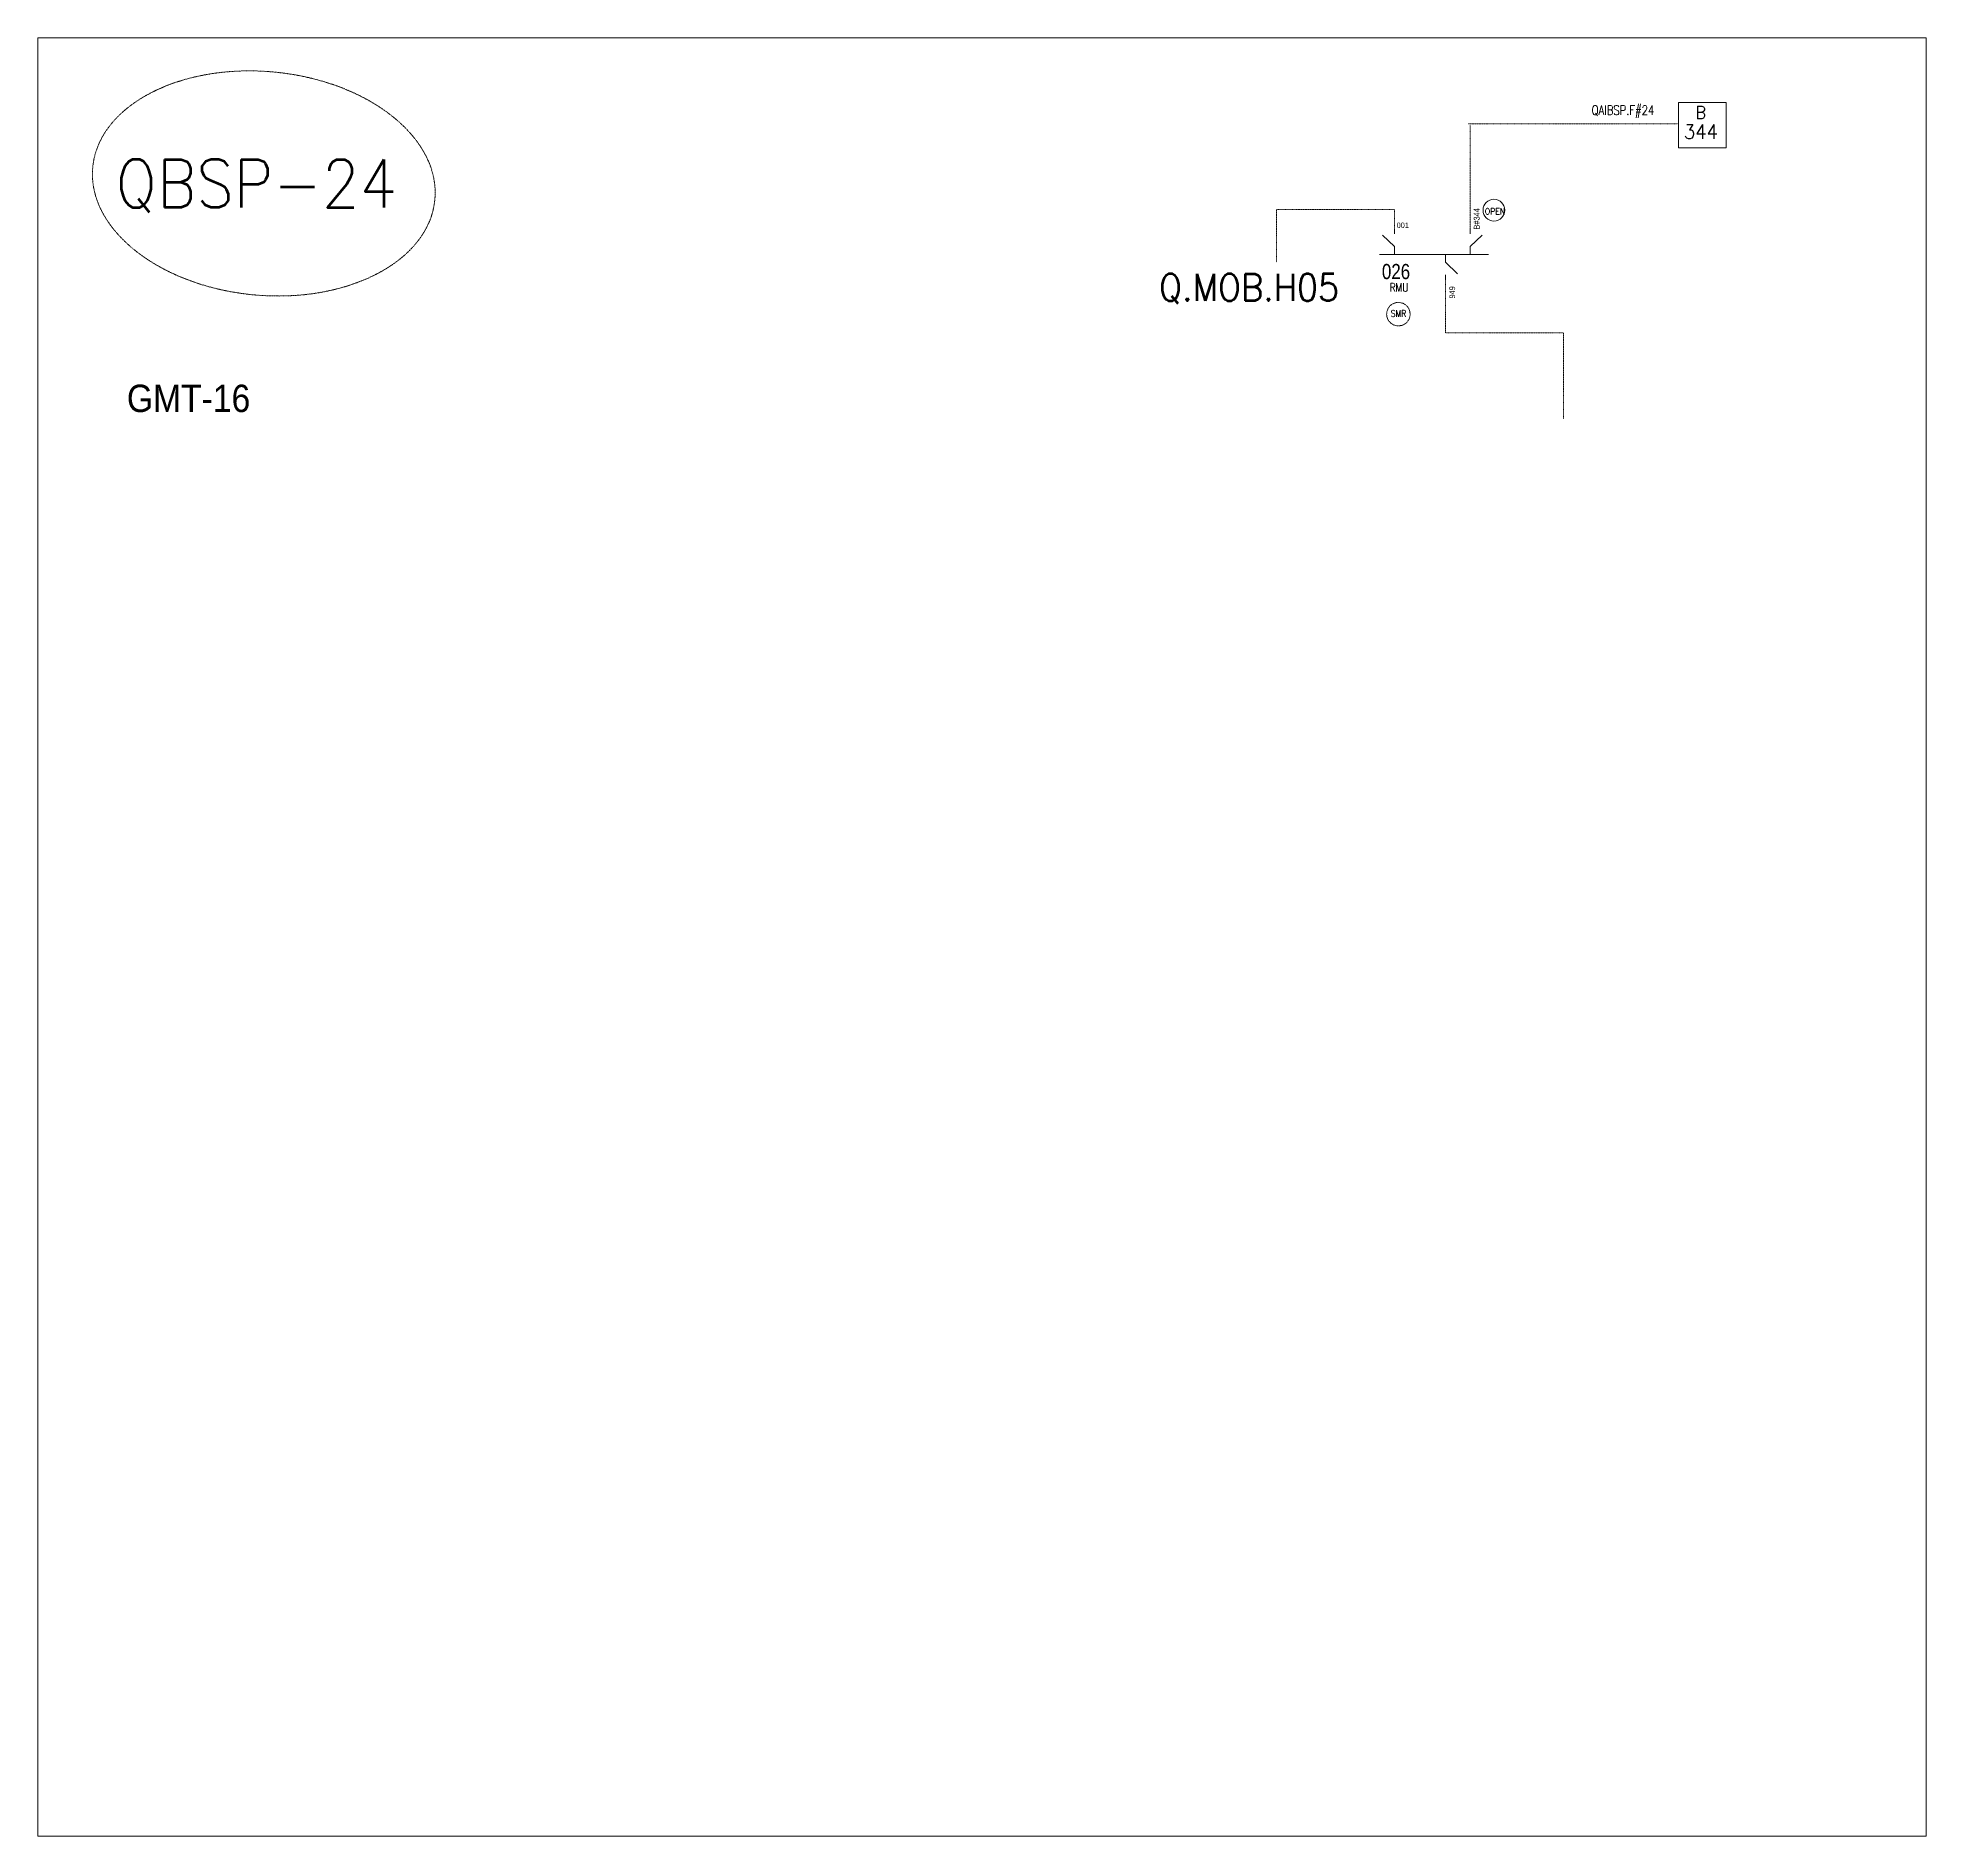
# Model space of a CAD drawing. Header units: metres. Extents: x 65984 to 144644, y -19036 to 23726.
# Drawn here: x 86821 to 88277, y -13089 to -11701 of the extents above; entities that cross this region are included whole.
import ezdxf
from ezdxf.enums import TextEntityAlignment as Align

# ---------------------------------------------------------------- set-up
doc = ezdxf.new("R2010")
doc.units = ezdxf.units.M
doc.header["$MEASUREMENT"] = 0
doc.linetypes.add('DGN Style 3', pattern=[0.013877, 0, -0.013877])
for name, color, linetype, lineweight in [('d_eos', 111, 'Continuous', 40), ('d_eos no', 121, 'Continuous', 40), ('d_tf no', 6, 'Continuous', 40), ('d_ug cable', 95, 'Continuous', 40), ('fedr no', 95, 'Continuous', 40), ('GRID STATION  04', 7, 'Continuous', 40), ('Level 37', 7, 'Continuous', 0), ('O H MAIN FEEDER', 4, 'Continuous', 100), ('SW N O', 114, 'Continuous', 30)]:
    doc.layers.add(name, color=color, linetype=linetype, lineweight=lineweight)
doc.styles.add('Style-Arial', font='arial.ttf')
doc.styles.add('Style-msdefault', font='msdefault.shx')
doc.styles.add('Style-simplex', font='simplex.shx')
doc.styles.add('Style-STANDARD', font='STANDARD.shx')

msp = doc.modelspace()

# ---------------------------------------------------------------- texts
at = {"layer": 'd_eos no', "color": 7, "linetype": 'Continuous', "lineweight": 13, "ltscale": 0.573772, "style": 'Style-msdefault', "width": 0.833333}
msp.add_text('001', height=4.22, dxfattribs=at).set_placement((87868.9, -11848.2))
at = {"layer": 'd_eos no', "color": 2, "linetype": 'Continuous', "lineweight": 13, "style": 'Style-msdefault', "width": 0.833333}
msp.add_text('026', height=11.7, dxfattribs=at).set_placement((87857.5, -11887.6))
at = {"layer": 'd_eos no', "color": 7, "linetype": 'Continuous', "lineweight": 13, "style": 'Style-Arial', "width": 0.88}
msp.add_text('GMT-16', height=21.11, dxfattribs=at).set_placement((86889.6, -11969), align=Align.TOP_LEFT)
at = {"layer": 'd_tf no', "color": 1, "linetype": 'Continuous', "lineweight": 40, "ltscale": 1.314967, "insert": (87870.3, -11914.1), "char_height": 5.154, "attachment_point": 5, "line_spacing_factor": 1.2, "style": 'Style-STANDARD'}
msp.add_mtext('\\H1x;\\W0.909091;SMR\\P', dxfattribs=at)
at = {"layer": 'fedr no', "color": 6, "linetype": 'Continuous', "lineweight": 13, "style": 'Style-simplex', "width": 0.909091}
msp.add_text('QBSP-24', height=37.14, dxfattribs=at).set_placement((86989.4, -11813.8), align=Align.MIDDLE_CENTER)
at = {"layer": 'fedr no', "color": 6, "linetype": 'Continuous', "lineweight": 13, "insert": (87755, -11895), "char_height": 26.248, "attachment_point": 5, "style": 'Style-STANDARD'}
msp.add_mtext('\\H0.792701x;Q.MOB.H05', dxfattribs=at)
at = {"layer": 'GRID STATION  04', "color": 126, "linetype": 'Continuous', "lineweight": 13, "style": 'Style-STANDARD', "width": 0.866667}
msp.add_text('QAIBSP.F#24', height=7.164, dxfattribs=at).set_placement((88043.4, -11757.3), align=Align.MIDDLE_CENTER)
at = {"layer": 'GRID STATION  04', "color": 126, "linetype": 'Continuous', "lineweight": 13, "style": 'Style-STANDARD'}
for s, height, p in [('B', 9.73, (88103.4, -11759)), ('344', 11.14, (88103.5, -11773.8))]:
    msp.add_text(s, height=height, dxfattribs=at).set_placement(p, align=Align.MIDDLE_CENTER)
at = {"layer": 'Level 37', "color": 7, "linetype": 'Continuous', "lineweight": 13, "style": 'Style-msdefault', "width": 0.857143}
msp.add_text('B#344', height=4.55, rotation=90, dxfattribs=at).set_placement((87928.3, -11849.3), align=Align.TOP_LEFT)
at = {"layer": 'Level 37', "color": 2, "linetype": 'Continuous', "lineweight": 13, "style": 'Style-STANDARD', "width": 0.854701}
msp.add_text('RMU', height=6.49, dxfattribs=at).set_placement((87870.7, -11894), align=Align.MIDDLE_CENTER)
at = {"layer": 'Level 37', "color": 7, "linetype": 'Continuous', "lineweight": 13, "style": 'Style-msdefault', "width": 0.857143}
msp.add_text('949', height=4.55, rotation=89.9925, dxfattribs=at).set_placement((87909.4, -11893.1), align=Align.TOP_RIGHT)

# ---------------------------------------------------------------- blocks, each defined once
blk = doc.blocks.new('*U4389')
at = {"layer": 'SW N O', "color": 140, "lineweight": 13, "ltscale": 0.426762}
blk.add_circle((0, 0), 16.8, dxfattribs=at)
at = {"layer": 'SW N O', "color": 140, "lineweight": 13, "insert": (1.7, -1.8), "char_height": 9.6, "attachment_point": 5, "line_spacing_factor": 0.6, "style": 'Style-STANDARD'}
blk.add_mtext('OPEN', dxfattribs=at)

# ---------------------------------------------------------------- linework, layer by layer
at = {"layer": 'd_eos', "color": 2, "linetype": 'Continuous', "lineweight": 13, "ltscale": 0.829844}
for p, q in [((87867.1, -11862.5), (87858, -11853.7)), ((87867.1, -11852.8), (87867.1, -11849.2)), ((87925.6, -11852.8), (87925.6, -11849.2)), ((87925.6, -11862.5), (87934.7, -11853.7)), ((87939.7, -11868.6), (87855.7, -11868.6)), ((87867.1, -11868.6), (87867.1, -11862.5)), ((87906.6, -11868.6), (87906.6, -11874.6)), ((87925.6, -11868.6), (87925.6, -11862.5)), ((87906.6, -11874.6), (87915.7, -11883.4)), ((87906.6, -11884.3), (87906.6, -11888))]:
    msp.add_line(p, q, dxfattribs=at)
at = {"layer": 'd_ug cable', "color": 126, "linetype": 'DGN Style 3', "lineweight": 13, "flags": 128}
for points in [[(88085.7, -11767.9), (87924.1, -11767.9), (87924.1, -11767.9)], [(87925.5, -11769), (87925.5, -11848.8), (87925.5, -11848.8)], [(87867.1, -11849.2), (87867.1, -11834), (87776.1, -11834), (87776.1, -11874.5)], [(87997.6, -11995.3), (87997.6, -11928.9), (87906.6, -11928.9), (87906.6, -11888)]]:
    msp.add_lwpolyline(points, dxfattribs=at)
at = {"layer": 'd_ug cable', "color": 2, "linetype": 'DGN Style 3', "lineweight": 13}
msp.add_circle((87870.2, -11914.6), 9.04, dxfattribs=at)
at = {"layer": 'fedr no', "color": 82, "linetype": 'DGN Style 3', "lineweight": 13, "true_color": 0x1dc70e}
msp.add_ellipse((86995.2, -11813.8), major_axis=(131.9, -12.6), ratio=0.651175, dxfattribs=at)
at = {"layer": 'GRID STATION  04', "color": 126, "linetype": 'Continuous', "lineweight": 13, "ltscale": 0.765612, "flags": 128}
msp.add_lwpolyline([(88086.2, -11786.3), (88122.9, -11786.3), (88122.9, -11751.5), (88086.2, -11751.5)], close=True, dxfattribs=at)
at = {"layer": 'O H MAIN FEEDER', "color": 140, "lineweight": 13, "ltscale": 0.498271, "flags": 128}
msp.add_lwpolyline([(86820.9, -11701.5), (88277.3, -11701.5), (88277.3, -13088.5), (86820.9, -13088.5)], close=True, dxfattribs=at)

# ---------------------------------------------------------------- block references
at = {"layer": 'SW N O', "color": 140, "lineweight": 13, "xscale": 0.5002895349146285, "yscale": 0.5002895349146285, "zscale": 0.5002895349146285}
msp.add_blockref('*U4389', (87943.9, -11834.4), dxfattribs=at)

msp.set_redraw_order([(e.dxf.handle, doc.entitydb.next_handle()) for e in msp.query("TEXT MTEXT ATTDEF DIMENSION ARC_DIMENSION")])  # texts and dimensions are drawn at this point

doc.saveas('drawing.dxf')
